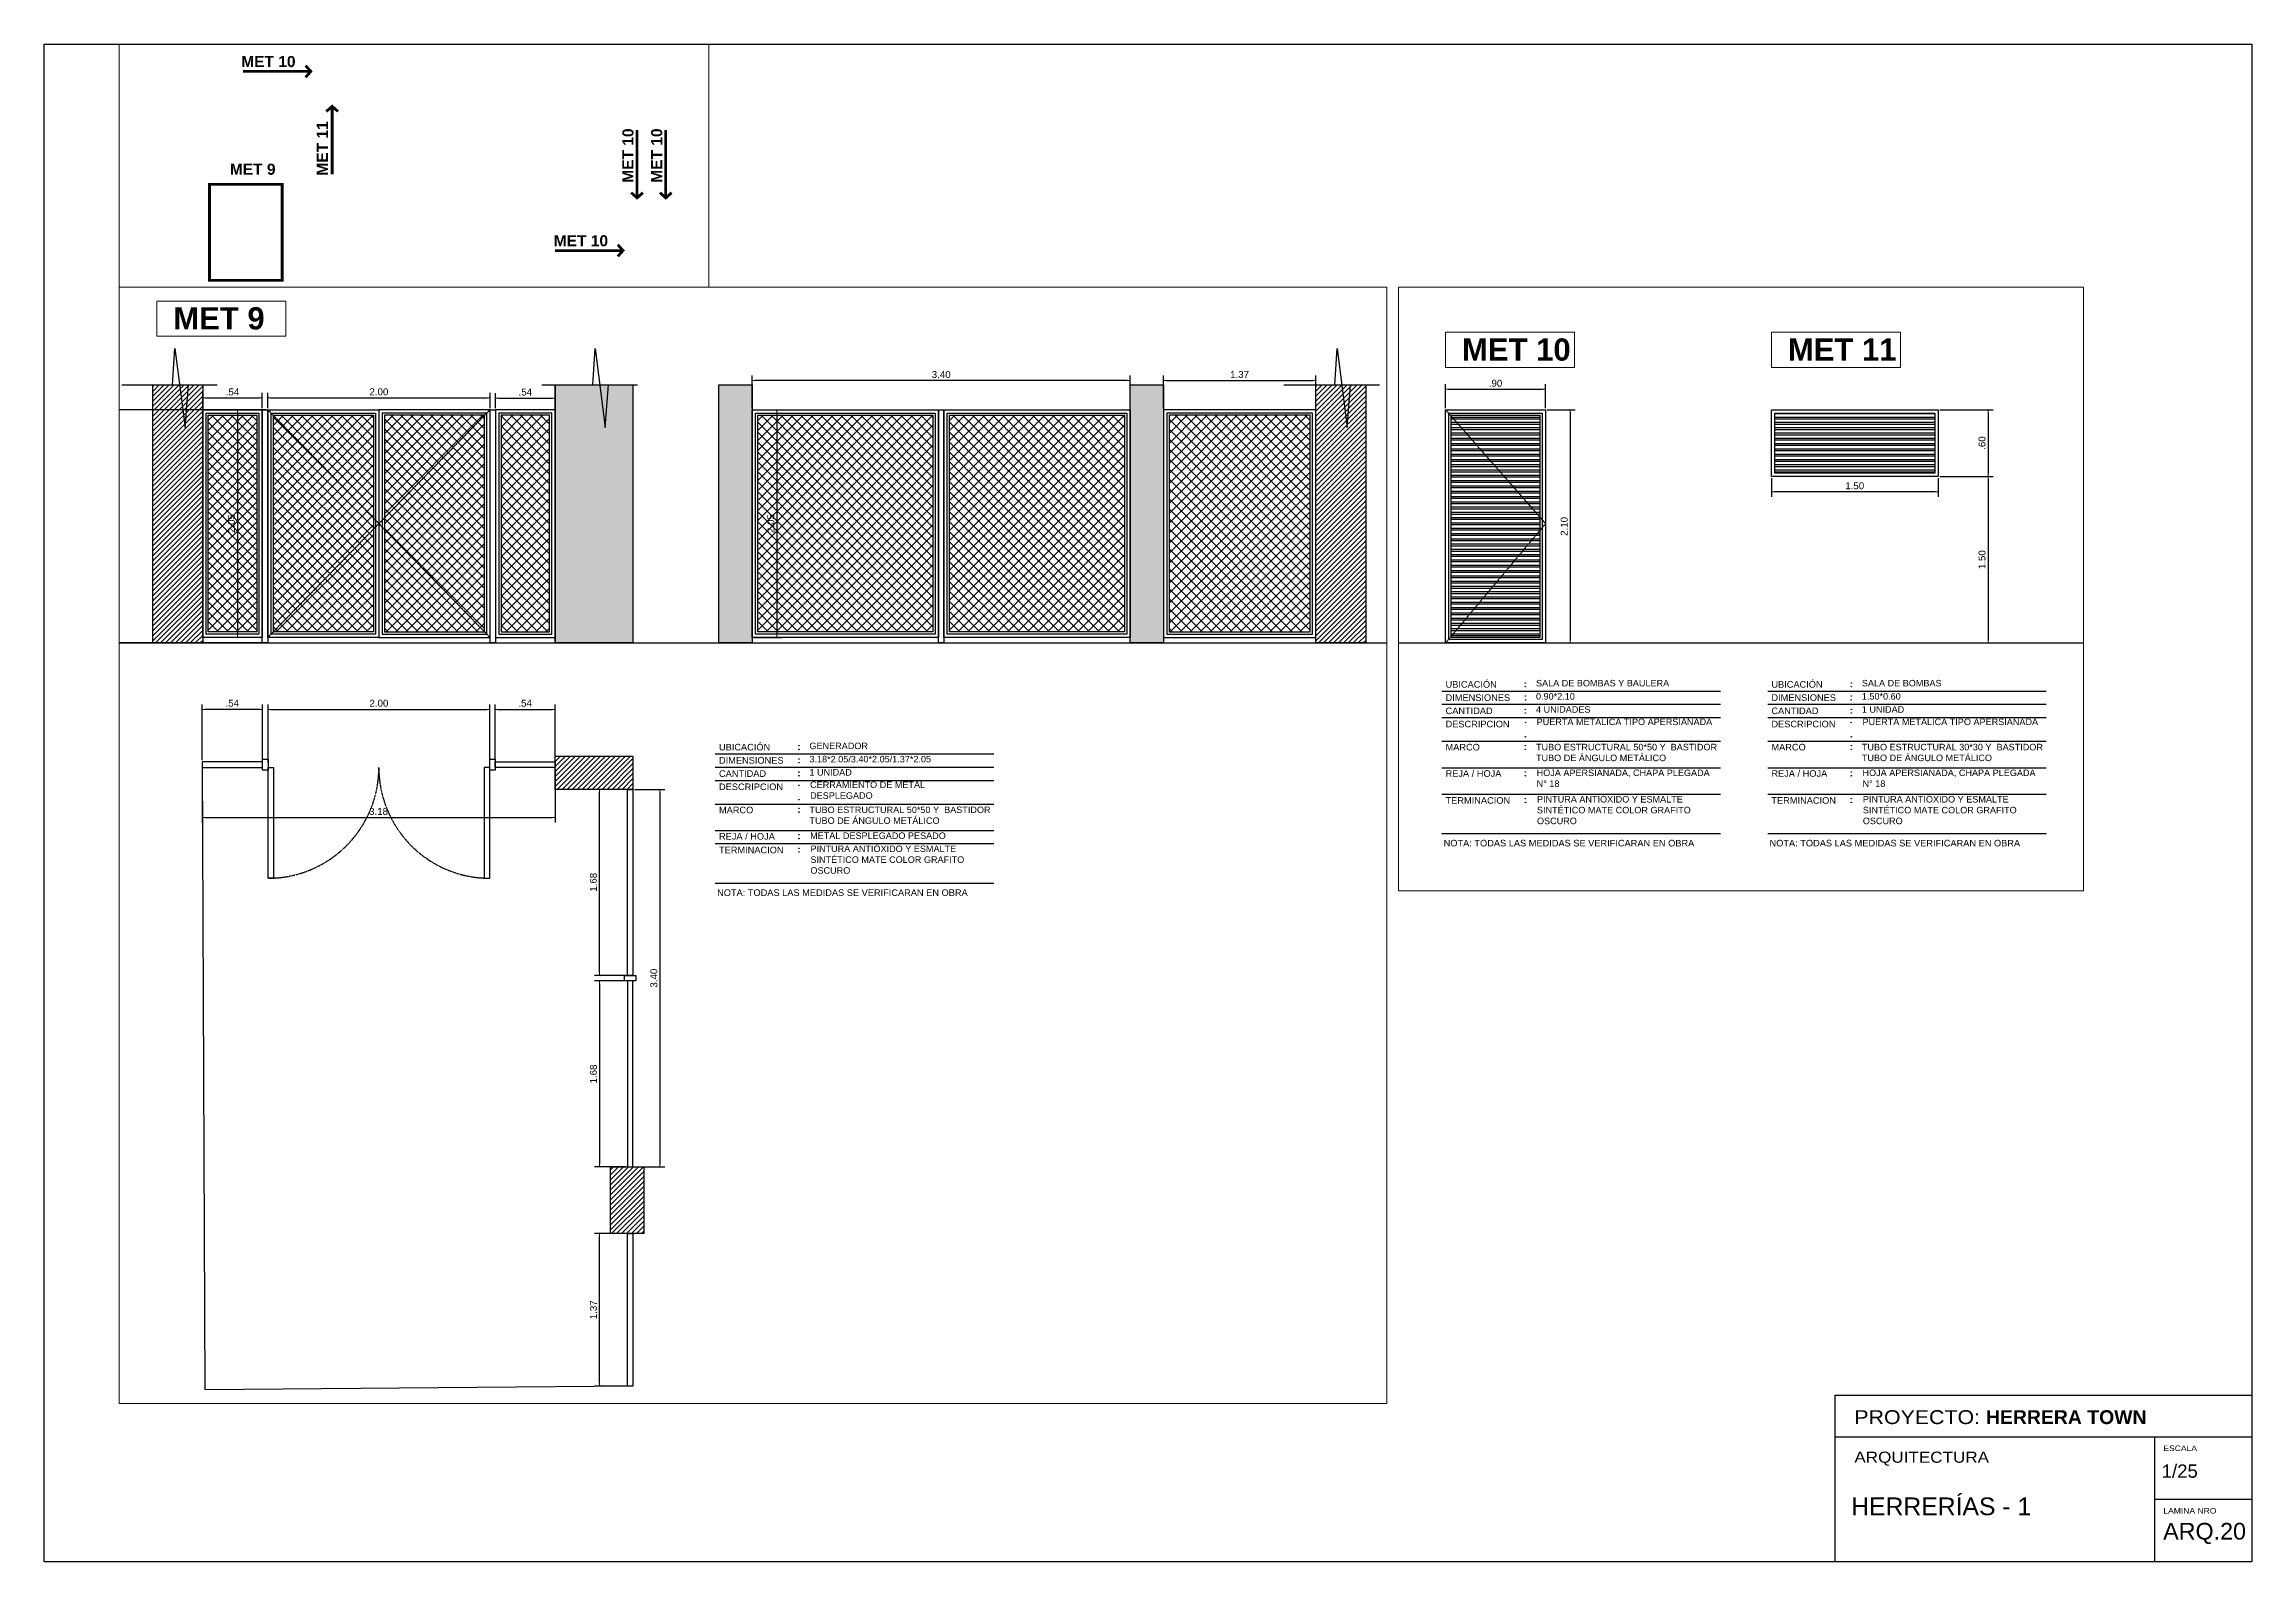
# Paper-space layout 'ARQ.20-HERR-1' of a CAD drawing. Extents: x 22 to 817, y 20 to 567.
# The model-space entities are those that its viewports show. They can reach past a viewport. Long polylines and large blocks are cut down to what shows.
import ezdxf
from ezdxf.enums import TextEntityAlignment as Align

# ---------------------------------------------------------------- set-up
doc = ezdxf.new("R2010")
doc.units = 0
for name, pattern in [('DASHED2', [0.375, 0.25, -0.125]), ('HIDDEN', [9.525, 6.35, -3.175]), ('HIDDEN2', [0.1875, 0.125, -0.0625])]:
    doc.linetypes.add(name, pattern=pattern)
for name, color, linetype in [('0-Aberturas', 2, 'Continuous'), ('0.1', 1, 'Continuous'), ('A-Pisos', 251, 'Continuous'), ('A-RELLENOS', 251, 'Continuous'), ('NRO.ROTULO', 1, 'Continuous'), ('REJA METALICA', 2, 'Continuous'), ('ROT-TXT', 2, 'Continuous')]:
    doc.layers.add(name, color=color, linetype=linetype)
doc.layers.add('A-Aberturas', color=2, linetype='Continuous', lineweight=18)
doc.layers.add('A-Cotas', color=1, linetype='Continuous', lineweight=5)
doc.styles.add('1-50', font='arial.ttf', dxfattribs={"width": 1.1, "height": 0.075})
doc.styles.add('ARIAL', font='arial.ttf')
doc.styles.add('ROMANS', font='arial.ttf')
doc.styles.add('SANSSERIFBOLD', font='sasb____.pfb')
doc.dimstyles.new('ST-COTA-25', dxfattribs={"dimscale": 0.25, "dimtxt": 0.18, "dimasz": 0.1, "dimexe": 0.18, "dimexo": 0.0625, "dimgap": 0.09, "dimtad": 1, "dimzin": 4, "dimdsep": 46, "dimtxsty": 'ARIAL', "dimblk1": 'COTA_N', "dimblk2": 'COTA_N', "dimsah": 1, "dimcen": 0.09, "dimclrd": 8, "dimclre": 8, "dimclrt": 140, "dimadec": 0, "dimazin": 0, "dimtfac": 1, "dimtix": 1, "dimtmove": 0, "dimatfit": 3, "dimldrblk": 'COTA_N', "dimfxl": 0.18, "dimtolj": 1, "dimtzin": 0, "dimarcsym": 0})
pattern_1 = [(45, (-23.369617, 28.89399), (-0.0449012806, 0.0449012806), []), (135, (-23.369617, 28.89399), (-0.0449012806, -0.0449012806), [])]

psp = doc.layouts.new('ARQ.20-HERR-1')

# ---------------------------------------------------------------- texts
at = {"layer": 'A-Aberturas', "style": 'SANSSERIFBOLD'}
for s, p in [('MET 10', (92.61, 558.58)), ('MET 9', (88.51, 519.8)), ('MET 10', (205.11, 494.05))]:
    psp.add_text(s, height=4, dxfattribs=at).set_placement(p)
for s, p in [('MET 11', (123.79, 519.51)), ('MET 10', (233.83, 516.94)), ('MET 10', (244.17, 516.94))]:
    psp.add_text(s, height=4, rotation=90, dxfattribs=at).set_placement(p)

msp = doc.modelspace()

# ---------------------------------------------------------------- texts
at = {"layer": 'A-Aberturas', "style": 'SANSSERIFBOLD'}
for s, p in [('MET 9', (585.633, -75.886)), ('MET 10', (597.431, -76.167)), ('MET 11', (600.364, -76.167))]:
    msp.add_text(s, height=0.2, dxfattribs=at).set_placement(p)
at = {"layer": 'ROT-TXT', "style": 'ROMANS'}
for s, height, p in [('UBICACIÓN', 0.0594, (597.283, -79.082)), ('UBICACIÓN', 0.0594, (600.216, -79.082)), ('DIMENSIONES', 0.05943, (597.283, -79.201)), ('DIMENSIONES', 0.05943, (600.216, -79.201)), ('CANTIDAD', 0.0594, (597.283, -79.32)), ('DESCRIPCION', 0.05943, (597.283, -79.439)), ('CANTIDAD', 0.0594, (600.216, -79.32)), ('DESCRIPCION', 0.05943, (600.216, -79.439)), ('UBICACIÓN', 0.0594, (590.545, -79.647)), ('MARCO', 0.0594, (597.283, -79.647)), ('MARCO', 0.0594, (600.216, -79.647)), ('CANTIDAD', 0.0594, (590.545, -79.885)), ('DIMENSIONES', 0.05943, (590.545, -79.766)), ('REJA / HOJA', 0.05943, (597.283, -79.884)), ('REJA / HOJA', 0.05943, (600.216, -79.884)), ('DESCRIPCION', 0.05943, (590.545, -80.004)), ('MARCO', 0.0594, (590.545, -80.213)), ('TERMINACION', 0.05943, (597.283, -80.127)), ('TERMINACION', 0.05943, (600.216, -80.127)), ('REJA / HOJA', 0.05943, (590.545, -80.45)), ('TERMINACION', 0.05943, (590.545, -80.573))]:
    msp.add_text(s, height=height, dxfattribs=at).set_placement(p, align=Align.MIDDLE_LEFT)
for s, height, p in [('SALA DE BOMBAS Y BAULERA', 0.0585, (598.097, -79.1)), ('SALA DE BOMBAS', 0.0585, (601.03, -79.1)), ('4 UNIDADES', 0.0585, (598.097, -79.337)), ('0.90*2.10', 0.0585, (598.097, -79.219)), ('1.50*0.60', 0.0585, (601.03, -79.219)), ('1 UNIDAD', 0.0585, (601.03, -79.337)), ('GENERADOR', 0.0585, (591.359, -79.665)), ('3.18*2.05/3.40*2.05/1.37*2.05', 0.0585, (591.359, -79.784)), ('1 UNIDAD', 0.0585, (591.359, -79.903)), ('NOTA: TODAS LAS MEDIDAS SE VERIFICARAN EN OBRA', 0.05943, (597.266, -80.541)), ('NOTA: TODAS LAS MEDIDAS SE VERIFICARAN EN OBRA', 0.05943, (600.199, -80.541)), ('NOTA: TODAS LAS MEDIDAS SE VERIFICARAN EN OBRA', 0.05943, (590.528, -80.987))]:
    msp.add_text(s, height=height, dxfattribs=at).set_placement(p)
at = {"layer": 'ROT-TXT', "char_height": 0.0585, "attachment_point": 1, "style": 'ROMANS'}
for s, insert, width in [('PUERTA METÁLICA TIPO APERSIANADA ', (598.103, -79.39), 1.49804), ('PUERTA METÁLICA TIPO APERSIANADA ', (601.036, -79.39), 1.49804), ('\\pxsm1;TUBO ESTRUCTURAL 50*50 Y  BASTIDOR TUBO DE ÁNGULO METÁLICO', (598.097, -79.617), 1.78678), ('\\pxsm1;TUBO ESTRUCTURAL 30*30 Y  BASTIDOR TUBO DE ÁNGULO METÁLICO', (601.03, -79.617), 1.78678), ('HOJA APERSIANADA, CHAPA PLEGADA N° 18', (598.103, -79.849), 1.60257), ('HOJA APERSIANADA, CHAPA PLEGADA N° 18', (601.036, -79.849), 1.60257), ('CERRAMIENTO DE METAL DESPLEGADO ', (591.365, -79.956), 1.49804), ('PINTURA ANTIÓXIDO Y ESMALTE SINTÉTICO MATE COLOR GRAFITO OSCURO', (598.106, -80.087), 1.65325), ('PINTURA ANTIÓXIDO Y ESMALTE SINTÉTICO MATE COLOR GRAFITO OSCURO', (601.039, -80.087), 1.65325), ('\\pxsm1;TUBO ESTRUCTURAL 50*50 Y  BASTIDOR TUBO DE ÁNGULO METÁLICO', (591.359, -80.182), 1.78678), ('METAL DESPLEGADO PESADO', (591.365, -80.415), 1.60257), ('PINTURA ANTIÓXIDO Y ESMALTE SINTÉTICO MATE COLOR GRAFITO OSCURO', (591.368, -80.533), 1.65325)]:
    msp.add_mtext(s, dxfattribs=dict(at, insert=insert, width=width))

# ---------------------------------------------------------------- blocks, each defined once
blk = doc.blocks.new('rótulo')
for p, q in [((-35, 45), (-35, 0)), ((0, 22.5), (-35, 22.5))]:
    blk.add_line(p, q)
for points in [[(0, 0), (-794.85, 0), (-794.85, 546.62), (0, 546.62)], [(0, 0), (-150, 0), (-150, 60), (0, 60)]]:
    blk.add_lwpolyline(points, close=True)
blk.add_lwpolyline([(-150, 45), (0, 45)])
at = {"layer": '0.1'}
blk.add_line((0, 45), (0, 0), dxfattribs=at)
at = {"attachment_point": 1, "style": '1-50'}
for s, width, gutter_width, heights, insert, char_height in [('PROYECTO: {\\fArial|b1|i0|c0|p34;HERRERA TOWN}', 176.8359, 1.12, [0], (-143.11, 54.63), 5), ('ARQUITECTURA', 55.379, 1.93, [6.85], (-143.1, 39.7), 4), ('ESCALA', 32.3125, 1.12, [3.99], (-31.86, 41.91), 2), ('LAMINA NRO', 32.3125, 1.12, [3.99], (-31.86, 19.41), 2)]:
    blk.add_mtext_dynamic_manual_height_columns(s, width=width, gutter_width=gutter_width, heights=heights, dxfattribs=dict(at, insert=insert, char_height=char_height))
blk = doc.blocks.new('A$C3C1573BB')
at = {"style": 'ROMANS'}
for tag, p in [('ESCALA', (-15.56, -25.32)), ('TITULO', (-70.23, -37.14)), ('NRO', (-20.74, -36.81))]:
    blk.add_attdef(tag, p, '', height=1.5, dxfattribs=at)
blk = doc.blocks.new('COTA_N')
for p, q in [((-1, 0), (0, 0)), ((0, 0.5), (0, -0.5))]:
    blk.add_line(p, q)
at = {"color": 3, "const_width": 0.065}
blk.add_lwpolyline([(0.14, 0.14), (0.28, 0.28), (0, 0), (-0.14, -0.14), (-0.28, -0.28)], dxfattribs=at)
blk = doc.blocks.new('*D183')
at = {"layer": 'A-Cotas', "color": 8, "lineweight": -2, "transparency": 16777216}
for p, q in [((585.892, -79.764), (585.892, -79.262)), ((586.436, -79.764), (586.436, -79.262)), ((586.411, -79.307), (585.917, -79.307))]:
    blk.add_line(p, q, dxfattribs=at)
at = {"layer": 'Defpoints', "color": 0, "transparency": 16777216}
for p in [(585.892, -79.307), (585.892, -79.78, 0), (586.436, -79.78, 0)]:
    blk.add_point(p, dxfattribs=at)
at = {"layer": 'A-Cotas', "color": 8, "lineweight": -2, "transparency": 16777216, "xscale": 0.025, "yscale": 0.025, "zscale": 0.025, "rotation": 180}
blk.add_blockref('COTA_N', (585.892, -79.307), dxfattribs=at)
at = {"layer": 'A-Cotas', "color": 8, "lineweight": -2, "transparency": 16777216, "xscale": 0.025, "yscale": 0.025, "zscale": 0.025}
blk.add_blockref('COTA_N', (586.436, -79.307), dxfattribs=at)
at = {"layer": 'A-Cotas', "transparency": 16777216, "insert": (586.164, -79.252), "char_height": 0.0625, "attachment_point": 5, "style": 'ARIAL'}
blk.add_mtext('\\A1;.54', dxfattribs=at)
blk = doc.blocks.new('*D184')
at = {"layer": 'A-Cotas', "color": 8, "lineweight": -2, "transparency": 16777216}
for p, q in [((586.486, -79.789), (586.486, -79.262)), ((588.481, -79.814), (588.481, -79.262)), ((586.511, -79.307), (588.456, -79.307))]:
    blk.add_line(p, q, dxfattribs=at)
at = {"layer": 'Defpoints', "color": 0, "transparency": 16777216}
for p in [(588.481, -79.307), (586.486, -79.804, 0), (588.481, -79.829)]:
    blk.add_point(p, dxfattribs=at)
at = {"layer": 'A-Cotas', "color": 8, "lineweight": -2, "transparency": 16777216, "xscale": 0.025, "yscale": 0.025, "zscale": 0.025, "rotation": 180}
blk.add_blockref('COTA_N', (586.486, -79.307), dxfattribs=at)
at = {"layer": 'A-Cotas', "color": 8, "lineweight": -2, "transparency": 16777216, "xscale": 0.025, "yscale": 0.025, "zscale": 0.025}
blk.add_blockref('COTA_N', (588.481, -79.307), dxfattribs=at)
at = {"layer": 'A-Cotas', "transparency": 16777216, "insert": (587.484, -79.252), "char_height": 0.0625, "attachment_point": 5, "style": 'ARIAL'}
blk.add_mtext('\\A1;2.00', dxfattribs=at)
blk = doc.blocks.new('*D185')
at = {"layer": 'A-Cotas', "color": 8, "lineweight": -2, "transparency": 16777216}
for p, q in [((588.531, -79.764), (588.531, -79.262)), ((589.069, -79.764), (589.069, -79.262)), ((588.556, -79.307), (589.044, -79.307))]:
    blk.add_line(p, q, dxfattribs=at)
at = {"layer": 'Defpoints', "color": 0, "transparency": 16777216}
for p in [(589.069, -79.307), (588.531, -79.78), (589.069, -79.78)]:
    blk.add_point(p, dxfattribs=at)
at = {"layer": 'A-Cotas', "color": 8, "lineweight": -2, "transparency": 16777216, "xscale": 0.025, "yscale": 0.025, "zscale": 0.025, "rotation": 180}
blk.add_blockref('COTA_N', (588.531, -79.307), dxfattribs=at)
at = {"layer": 'A-Cotas', "color": 8, "lineweight": -2, "transparency": 16777216, "xscale": 0.025, "yscale": 0.025, "zscale": 0.025}
blk.add_blockref('COTA_N', (589.069, -79.307), dxfattribs=at)
at = {"layer": 'A-Cotas', "transparency": 16777216, "insert": (588.8, -79.252), "char_height": 0.0625, "attachment_point": 5, "style": 'ARIAL'}
blk.add_mtext('\\A1;.54', dxfattribs=at)
blk = doc.blocks.new('*D186')
at = {"layer": 'A-Cotas', "color": 8, "lineweight": -2, "transparency": 16777216}
for p, q in [((589.704, -80.027), (589.424, -80.027)), ((589.469, -81.677), (589.469, -80.052)), ((589.705, -81.702), (589.424, -81.702))]:
    blk.add_line(p, q, dxfattribs=at)
at = {"layer": 'Defpoints', "color": 0, "transparency": 16777216}
for p in [(589.469, -80.027), (589.72, -80.027, 0), (589.72, -81.702, 0)]:
    blk.add_point(p, dxfattribs=at)
at = {"layer": 'A-Cotas', "color": 8, "lineweight": -2, "transparency": 16777216, "xscale": 0.025, "yscale": 0.025, "zscale": 0.025}
for p, rotation in [((589.469, -80.027), 90), ((589.469, -81.702), 270)]:
    blk.add_blockref('COTA_N', p, dxfattribs=dict(at, rotation=rotation))
at = {"layer": 'A-Cotas', "transparency": 16777216, "insert": (589.415, -80.864), "char_height": 0.0625, "attachment_point": 5, "rotation": 90, "style": 'ARIAL'}
blk.add_mtext('\\A1;1.68', dxfattribs=at)
blk = doc.blocks.new('*D187')
at = {"layer": 'A-Cotas', "color": 8, "lineweight": -2, "transparency": 16777216}
for p, q in [((589.754, -84.027), (589.424, -84.027)), ((589.469, -85.375), (589.469, -84.052)), ((589.754, -85.4), (589.424, -85.4))]:
    blk.add_line(p, q, dxfattribs=at)
at = {"layer": 'Defpoints', "color": 0, "transparency": 16777216}
for p in [(589.469, -84.027), (589.77, -84.027, 0), (589.77, -85.4, 0)]:
    blk.add_point(p, dxfattribs=at)
at = {"layer": 'A-Cotas', "color": 8, "lineweight": -2, "transparency": 16777216, "xscale": 0.025, "yscale": 0.025, "zscale": 0.025}
for p, rotation in [((589.469, -84.027), 90), ((589.469, -85.4), 270)]:
    blk.add_blockref('COTA_N', p, dxfattribs=dict(at, rotation=rotation))
at = {"layer": 'A-Cotas', "transparency": 16777216, "insert": (589.415, -84.713), "char_height": 0.0625, "attachment_point": 5, "rotation": 90, "style": 'ARIAL'}
blk.add_mtext('\\A1;1.37', dxfattribs=at)
blk = doc.blocks.new('*D188')
at = {"layer": 'A-Cotas', "color": 8, "lineweight": -2, "transparency": 16777216}
for p, q in [((601.732, -77.209), (602.212, -77.209)), ((602.167, -77.234), (602.167, -78.684)), ((601.732, -78.709), (602.212, -78.709))]:
    blk.add_line(p, q, dxfattribs=at)
at = {"layer": 'Defpoints', "color": 0, "transparency": 16777216}
for p in [(601.716, -77.209), (601.716, -78.709), (602.167, -78.709)]:
    blk.add_point(p, dxfattribs=at)
at = {"layer": 'A-Cotas', "color": 8, "lineweight": -2, "transparency": 16777216, "xscale": 0.025, "yscale": 0.025, "zscale": 0.025}
for p, rotation in [((602.167, -77.209), 90), ((602.167, -78.709), 270)]:
    blk.add_blockref('COTA_N', p, dxfattribs=dict(at, rotation=rotation))
at = {"layer": 'A-Cotas', "transparency": 16777216, "insert": (602.112, -77.959), "char_height": 0.0625, "attachment_point": 5, "rotation": 90, "style": 'ARIAL'}
blk.add_mtext('\\A1;1.50', dxfattribs=at)
blk = doc.blocks.new('*D189')
at = {"layer": 'A-Cotas', "color": 8, "lineweight": -2, "transparency": 16777216}
for p, q in [((601.732, -76.609), (602.212, -76.609)), ((602.167, -76.634), (602.167, -77.184)), ((601.732, -77.209), (602.212, -77.209))]:
    blk.add_line(p, q, dxfattribs=at)
at = {"layer": 'Defpoints', "color": 0, "transparency": 16777216}
for p in [(601.716, -76.609), (601.716, -77.209), (602.167, -77.209)]:
    blk.add_point(p, dxfattribs=at)
at = {"layer": 'A-Cotas', "color": 8, "lineweight": -2, "transparency": 16777216, "xscale": 0.025, "yscale": 0.025, "zscale": 0.025}
for p, rotation in [((602.167, -76.609), 90), ((602.167, -77.209), 270)]:
    blk.add_blockref('COTA_N', p, dxfattribs=dict(at, rotation=rotation))
at = {"layer": 'A-Cotas', "transparency": 16777216, "insert": (602.112, -76.909), "char_height": 0.0625, "attachment_point": 5, "rotation": 90, "style": 'ARIAL'}
blk.add_mtext('\\A1;.60', dxfattribs=at)
blk = doc.blocks.new('*D190')
at = {"layer": 'A-Cotas', "color": 8, "lineweight": -2, "transparency": 16777216}
for p, q in [((597.283, -76.594), (597.283, -76.38)), ((597.308, -76.425), (598.158, -76.425)), ((598.183, -76.594), (598.183, -76.38))]:
    blk.add_line(p, q, dxfattribs=at)
at = {"layer": 'Defpoints', "color": 0, "transparency": 16777216}
for p in [(598.183, -76.425), (597.283, -76.609), (598.183, -76.609)]:
    blk.add_point(p, dxfattribs=at)
at = {"layer": 'A-Cotas', "color": 8, "lineweight": -2, "transparency": 16777216, "xscale": 0.025, "yscale": 0.025, "zscale": 0.025, "rotation": 180}
blk.add_blockref('COTA_N', (597.283, -76.425), dxfattribs=at)
at = {"layer": 'A-Cotas', "color": 8, "lineweight": -2, "transparency": 16777216, "xscale": 0.025, "yscale": 0.025, "zscale": 0.025}
blk.add_blockref('COTA_N', (598.183, -76.425), dxfattribs=at)
at = {"layer": 'A-Cotas', "transparency": 16777216, "insert": (597.733, -76.371), "char_height": 0.0625, "attachment_point": 5, "style": 'ARIAL'}
blk.add_mtext('\\A1;.90', dxfattribs=at)
blk = doc.blocks.new('*D256')
at = {"layer": 'A-Cotas', "color": 8, "lineweight": -2, "transparency": 16777216}
for p, q in [((598.199, -76.609), (598.451, -76.609)), ((598.406, -76.634), (598.406, -78.684)), ((598.199, -78.709), (598.451, -78.709))]:
    blk.add_line(p, q, dxfattribs=at)
at = {"layer": 'Defpoints', "color": 0, "transparency": 16777216}
for p in [(598.183, -76.609), (598.183, -78.709), (598.406, -78.709)]:
    blk.add_point(p, dxfattribs=at)
at = {"layer": 'A-Cotas', "color": 8, "lineweight": -2, "transparency": 16777216, "xscale": 0.025, "yscale": 0.025, "zscale": 0.025}
for p, rotation in [((598.406, -76.609), 90), ((598.406, -78.709), 270)]:
    blk.add_blockref('COTA_N', p, dxfattribs=dict(at, rotation=rotation))
at = {"layer": 'A-Cotas', "transparency": 16777216, "insert": (598.351, -77.659), "char_height": 0.0625, "attachment_point": 5, "rotation": 90, "style": 'ARIAL'}
blk.add_mtext('\\A1;2.10', dxfattribs=at)
blk = doc.blocks.new('*D257')
at = {"layer": 'A-Cotas', "color": 8, "lineweight": -2, "transparency": 16777216}
for p, q in [((600.216, -77.225), (600.216, -77.393)), ((601.716, -77.225), (601.716, -77.393)), ((601.691, -77.348), (600.241, -77.348))]:
    blk.add_line(p, q, dxfattribs=at)
at = {"layer": 'Defpoints', "color": 0, "transparency": 16777216}
for p in [(600.216, -77.209), (601.716, -77.209), (600.216, -77.348)]:
    blk.add_point(p, dxfattribs=at)
at = {"layer": 'A-Cotas', "color": 8, "lineweight": -2, "transparency": 16777216, "xscale": 0.025, "yscale": 0.025, "zscale": 0.025, "rotation": 180}
blk.add_blockref('COTA_N', (600.216, -77.348), dxfattribs=at)
at = {"layer": 'A-Cotas', "color": 8, "lineweight": -2, "transparency": 16777216, "xscale": 0.025, "yscale": 0.025, "zscale": 0.025}
blk.add_blockref('COTA_N', (601.716, -77.348), dxfattribs=at)
at = {"layer": 'A-Cotas', "transparency": 16777216, "insert": (600.966, -77.294), "char_height": 0.0625, "attachment_point": 5, "style": 'ARIAL'}
blk.add_mtext('\\A1;1.50', dxfattribs=at)
blk = doc.blocks.new('*D258')
at = {"layer": 'A-Cotas', "color": 8, "lineweight": -2, "transparency": 16777216}
for p, q in [((590.845, -76.594), (590.845, -76.301)), ((594.245, -76.594), (594.245, -76.301)), ((594.22, -76.346), (590.87, -76.346))]:
    blk.add_line(p, q, dxfattribs=at)
at = {"layer": 'Defpoints', "color": 0, "transparency": 16777216}
for p in [(590.845, -76.346), (590.845, -76.609), (594.245, -76.609)]:
    blk.add_point(p, dxfattribs=at)
at = {"layer": 'A-Cotas', "color": 8, "lineweight": -2, "transparency": 16777216, "xscale": 0.025, "yscale": 0.025, "zscale": 0.025, "rotation": 180}
blk.add_blockref('COTA_N', (590.845, -76.346), dxfattribs=at)
at = {"layer": 'A-Cotas', "color": 8, "lineweight": -2, "transparency": 16777216, "xscale": 0.025, "yscale": 0.025, "zscale": 0.025}
blk.add_blockref('COTA_N', (594.245, -76.346), dxfattribs=at)
at = {"layer": 'A-Cotas', "transparency": 16777216, "insert": (592.545, -76.292), "char_height": 0.0625, "attachment_point": 5, "style": 'ARIAL'}
blk.add_mtext('\\A1;3.40', dxfattribs=at)
blk = doc.blocks.new('*D259')
at = {"layer": 'A-Cotas', "color": 8, "lineweight": -2, "transparency": 16777216}
for p, q in [((594.546, -76.594), (594.546, -76.301)), ((595.916, -76.594), (595.916, -76.301)), ((594.571, -76.346), (595.891, -76.346))]:
    blk.add_line(p, q, dxfattribs=at)
at = {"layer": 'Defpoints', "color": 0, "transparency": 16777216}
for p in [(595.916, -76.346), (594.546, -76.609), (595.916, -76.609)]:
    blk.add_point(p, dxfattribs=at)
at = {"layer": 'A-Cotas', "color": 8, "lineweight": -2, "transparency": 16777216, "xscale": 0.025, "yscale": 0.025, "zscale": 0.025, "rotation": 180}
blk.add_blockref('COTA_N', (594.546, -76.346), dxfattribs=at)
at = {"layer": 'A-Cotas', "color": 8, "lineweight": -2, "transparency": 16777216, "xscale": 0.025, "yscale": 0.025, "zscale": 0.025}
blk.add_blockref('COTA_N', (595.916, -76.346), dxfattribs=at)
at = {"layer": 'A-Cotas', "transparency": 16777216, "insert": (595.231, -76.292), "char_height": 0.0625, "attachment_point": 5, "style": 'ARIAL'}
blk.add_mtext('\\A1;1.37', dxfattribs=at)
blk = doc.blocks.new('*D260')
at = {"layer": 'A-Cotas', "color": 8, "lineweight": -2, "transparency": 16777216}
for p, q in [((590.861, -76.609), (591.112, -76.609)), ((591.067, -76.634), (591.067, -78.634)), ((590.861, -78.659), (591.112, -78.659))]:
    blk.add_line(p, q, dxfattribs=at)
at = {"layer": 'Defpoints', "color": 0, "transparency": 16777216}
for p in [(590.845, -76.609), (590.845, -78.659), (591.067, -78.659)]:
    blk.add_point(p, dxfattribs=at)
at = {"layer": 'A-Cotas', "color": 8, "lineweight": -2, "transparency": 16777216, "xscale": 0.025, "yscale": 0.025, "zscale": 0.025}
for p, rotation in [((591.067, -76.609), 90), ((591.067, -78.659), 270)]:
    blk.add_blockref('COTA_N', p, dxfattribs=dict(at, rotation=rotation))
at = {"layer": 'A-Cotas', "transparency": 16777216, "insert": (591.012, -77.634), "char_height": 0.0625, "attachment_point": 5, "rotation": 90, "style": 'ARIAL'}
blk.add_mtext('\\A1;2.05', dxfattribs=at)
blk = doc.blocks.new('*D261')
at = {"layer": 'A-Cotas', "color": 8, "lineweight": -2, "transparency": 16777216}
for p, q in [((586.418, -76.609), (586.167, -76.609)), ((586.212, -76.634), (586.212, -78.634)), ((586.418, -78.659), (586.167, -78.659))]:
    blk.add_line(p, q, dxfattribs=at)
at = {"layer": 'Defpoints', "color": 0, "transparency": 16777216}
for p in [(586.434, -76.609), (586.212, -78.659), (586.434, -78.659)]:
    blk.add_point(p, dxfattribs=at)
at = {"layer": 'A-Cotas', "color": 8, "lineweight": -2, "transparency": 16777216, "xscale": 0.025, "yscale": 0.025, "zscale": 0.025}
for p, rotation in [((586.212, -76.609), 90), ((586.212, -78.659), 270)]:
    blk.add_blockref('COTA_N', p, dxfattribs=dict(at, rotation=rotation))
at = {"layer": 'A-Cotas', "transparency": 16777216, "insert": (586.157, -77.634), "char_height": 0.0625, "attachment_point": 5, "rotation": 90, "style": 'ARIAL'}
blk.add_mtext('\\A1;2.05', dxfattribs=at)
blk = doc.blocks.new('*D262')
at = {"layer": 'A-Cotas', "color": 8, "lineweight": -2, "transparency": 16777216}
for p, q in [((585.898, -76.594), (585.898, -76.458)), ((585.923, -76.503), (586.409, -76.503)), ((586.434, -76.594), (586.434, -76.458))]:
    blk.add_line(p, q, dxfattribs=at)
at = {"layer": 'Defpoints', "color": 0, "transparency": 16777216}
for p in [(586.434, -76.503), (585.898, -76.609), (586.434, -76.609)]:
    blk.add_point(p, dxfattribs=at)
at = {"layer": 'A-Cotas', "color": 8, "lineweight": -2, "transparency": 16777216, "xscale": 0.025, "yscale": 0.025, "zscale": 0.025, "rotation": 180}
blk.add_blockref('COTA_N', (585.898, -76.503), dxfattribs=at)
at = {"layer": 'A-Cotas', "color": 8, "lineweight": -2, "transparency": 16777216, "xscale": 0.025, "yscale": 0.025, "zscale": 0.025}
blk.add_blockref('COTA_N', (586.434, -76.503), dxfattribs=at)
at = {"layer": 'A-Cotas', "transparency": 16777216, "insert": (586.166, -76.449), "char_height": 0.0625, "attachment_point": 5, "style": 'ARIAL'}
blk.add_mtext('\\A1;.54', dxfattribs=at)
blk = doc.blocks.new('*D263')
at = {"layer": 'A-Cotas', "color": 8, "lineweight": -2, "transparency": 16777216}
for p, q in [((586.484, -76.594), (586.484, -76.458)), ((586.509, -76.503), (588.459, -76.503)), ((588.484, -76.594), (588.484, -76.458))]:
    blk.add_line(p, q, dxfattribs=at)
at = {"layer": 'Defpoints', "color": 0, "transparency": 16777216}
for p in [(588.484, -76.503), (586.484, -76.609), (588.484, -76.609)]:
    blk.add_point(p, dxfattribs=at)
at = {"layer": 'A-Cotas', "color": 8, "lineweight": -2, "transparency": 16777216, "xscale": 0.025, "yscale": 0.025, "zscale": 0.025, "rotation": 180}
blk.add_blockref('COTA_N', (586.484, -76.503), dxfattribs=at)
at = {"layer": 'A-Cotas', "color": 8, "lineweight": -2, "transparency": 16777216, "xscale": 0.025, "yscale": 0.025, "zscale": 0.025}
blk.add_blockref('COTA_N', (588.484, -76.503), dxfattribs=at)
at = {"layer": 'A-Cotas', "transparency": 16777216, "insert": (587.484, -76.448), "char_height": 0.0625, "attachment_point": 5, "style": 'ARIAL'}
blk.add_mtext('\\A1;2.00', dxfattribs=at)
blk = doc.blocks.new('*D264')
at = {"layer": 'A-Cotas', "color": 8, "lineweight": -2, "transparency": 16777216}
for p, q in [((588.534, -76.594), (588.534, -76.46)), ((589.069, -76.594), (589.069, -76.46)), ((588.559, -76.505), (589.044, -76.505))]:
    blk.add_line(p, q, dxfattribs=at)
at = {"layer": 'Defpoints', "color": 0, "transparency": 16777216}
for p in [(588.534, -76.609), (589.069, -76.505), (589.069, -76.609)]:
    blk.add_point(p, dxfattribs=at)
at = {"layer": 'A-Cotas', "color": 8, "lineweight": -2, "transparency": 16777216, "xscale": 0.025, "yscale": 0.025, "zscale": 0.025, "rotation": 180}
blk.add_blockref('COTA_N', (588.534, -76.505), dxfattribs=at)
at = {"layer": 'A-Cotas', "color": 8, "lineweight": -2, "transparency": 16777216, "xscale": 0.025, "yscale": 0.025, "zscale": 0.025}
blk.add_blockref('COTA_N', (589.069, -76.505), dxfattribs=at)
at = {"layer": 'A-Cotas', "transparency": 16777216, "insert": (588.802, -76.45), "char_height": 0.0625, "attachment_point": 5, "style": 'ARIAL'}
blk.add_mtext('\\A1;.54', dxfattribs=at)
blk = doc.blocks.new('*D265')
at = {"layer": 'A-Cotas', "color": 8, "lineweight": -2, "transparency": 16777216}
for p, q in [((586.468, -76.609), (585.098, -76.609)), ((585.143, -78.684), (585.143, -76.634)), ((586.468, -78.709), (585.098, -78.709))]:
    blk.add_line(p, q, dxfattribs=at)
at = {"layer": 'Defpoints', "color": 0, "transparency": 16777216}
for p in [(585.143, -76.609), (586.484, -76.609), (586.484, -78.709)]:
    blk.add_point(p, dxfattribs=at)
at = {"layer": 'A-Cotas', "color": 8, "lineweight": -2, "transparency": 16777216, "xscale": 0.025, "yscale": 0.025, "zscale": 0.025}
for p, rotation in [((585.143, -76.609), 90), ((585.143, -78.709), 270)]:
    blk.add_blockref('COTA_N', p, dxfattribs=dict(at, rotation=rotation))
at = {"layer": 'A-Cotas', "transparency": 16777216, "insert": (585.089, -77.659), "char_height": 0.0625, "attachment_point": 5, "rotation": 90, "style": 'ARIAL'}
blk.add_mtext('\\A1;2.10', dxfattribs=at)
blk = doc.blocks.new('*D266')
at = {"layer": 'A-Cotas', "color": 8, "lineweight": -2, "transparency": 16777216}
for p, q in [((585.892, -79.845), (585.892, -80.325)), ((589.069, -79.845), (589.069, -80.325)), ((585.917, -80.28), (589.044, -80.28))]:
    blk.add_line(p, q, dxfattribs=at)
at = {"layer": 'Defpoints', "color": 0, "transparency": 16777216}
for p in [(585.892, -79.829, 0), (589.069, -79.829), (589.069, -80.28)]:
    blk.add_point(p, dxfattribs=at)
at = {"layer": 'A-Cotas', "color": 8, "lineweight": -2, "transparency": 16777216, "xscale": 0.025, "yscale": 0.025, "zscale": 0.025, "rotation": 180}
blk.add_blockref('COTA_N', (585.892, -80.28), dxfattribs=at)
at = {"layer": 'A-Cotas', "color": 8, "lineweight": -2, "transparency": 16777216, "xscale": 0.025, "yscale": 0.025, "zscale": 0.025}
blk.add_blockref('COTA_N', (589.069, -80.28), dxfattribs=at)
at = {"layer": 'A-Cotas', "transparency": 16777216, "insert": (587.481, -80.226), "char_height": 0.0625, "attachment_point": 5, "style": 'ARIAL'}
blk.add_mtext('\\A1;3.18', dxfattribs=at)
blk = doc.blocks.new('*D267')
at = {"layer": 'A-Cotas', "color": 8, "lineweight": -2, "transparency": 16777216}
for p, q in [((589.705, -81.752), (589.424, -81.752)), ((589.469, -81.777), (589.469, -83.402)), ((589.704, -83.427), (589.424, -83.427))]:
    blk.add_line(p, q, dxfattribs=at)
at = {"layer": 'Defpoints', "color": 0, "transparency": 16777216}
for p in [(589.72, -81.752, 0), (589.469, -83.427), (589.72, -83.427, 0)]:
    blk.add_point(p, dxfattribs=at)
at = {"layer": 'A-Cotas', "color": 8, "lineweight": -2, "transparency": 16777216, "xscale": 0.025, "yscale": 0.025, "zscale": 0.025}
for p, rotation in [((589.469, -81.752), 90), ((589.469, -83.427), 270)]:
    blk.add_blockref('COTA_N', p, dxfattribs=dict(at, rotation=rotation))
at = {"layer": 'A-Cotas', "transparency": 16777216, "insert": (589.415, -82.59), "char_height": 0.0625, "attachment_point": 5, "rotation": 90, "style": 'ARIAL'}
blk.add_mtext('\\A1;1.68', dxfattribs=at)
blk = doc.blocks.new('*D268')
at = {"layer": 'A-Cotas', "color": 8, "lineweight": -2, "transparency": 16777216}
for p, q in [((589.785, -80.027), (590.059, -80.027)), ((590.014, -80.052), (590.014, -83.402)), ((589.785, -83.427), (590.059, -83.427))]:
    blk.add_line(p, q, dxfattribs=at)
at = {"layer": 'Defpoints', "color": 0, "transparency": 16777216}
for p in [(589.77, -80.027, 0), (589.77, -83.427, 0), (590.014, -83.427)]:
    blk.add_point(p, dxfattribs=at)
at = {"layer": 'A-Cotas', "color": 8, "lineweight": -2, "transparency": 16777216, "xscale": 0.025, "yscale": 0.025, "zscale": 0.025}
for p, rotation in [((590.014, -80.027), 90), ((590.014, -83.427), 270)]:
    blk.add_blockref('COTA_N', p, dxfattribs=dict(at, rotation=rotation))
at = {"layer": 'A-Cotas', "transparency": 16777216, "insert": (589.959, -81.727), "char_height": 0.0625, "attachment_point": 5, "rotation": 90, "style": 'ARIAL'}
blk.add_mtext('\\A1;3.40', dxfattribs=at)

# ---------------------------------------------------------------- dimensions: what is measured, and where the dimension line sits
at = {"layer": 'A-Cotas'}
for base, p1, p2, picture, middle in [((590.845, -76.346), (594.245, -76.609), (590.845, -76.609), '*D258', (592.545, -76.292)), ((595.916, -76.346), (594.546, -76.609), (595.916, -76.609), '*D259', (595.231, -76.292)), ((586.434, -76.503), (585.898, -76.609), (586.434, -76.609), '*D262', (586.166, -76.449)), ((588.484, -76.503), (586.484, -76.609), (588.484, -76.609), '*D263', (587.484, -76.448)), ((589.0695, -76.5046), (588.5337, -76.6094), (589.0695, -76.6094), '*D264', (588.8016, -76.4503)), ((598.183, -76.425), (597.283, -76.609), (598.183, -76.609), '*D190', (597.733, -76.371)), ((600.216, -77.348), (601.716, -77.209), (600.216, -77.209), '*D257', (600.966, -77.294)), ((585.892, -79.307), (586.436, -79.78, 0), (585.892, -79.78, 0), '*D183', (586.164, -79.252)), ((588.4815, -79.3067), (586.4858, -79.8044, 0.0003), (588.4815, -79.8293), '*D184', (587.4836, -79.2523)), ((589.069, -79.307), (588.531, -79.78), (589.069, -79.78), '*D185', (588.8, -79.252)), ((589.069, -80.28), (585.892, -79.829, 0), (589.069, -79.829), '*D266', (587.481, -80.226))]:
    dim = msp.add_linear_dim(base=base, p1=p1, p2=p2, dimstyle='ST-COTA-25', override={"dimtxt": 0.25, "dimclrt": 256}, dxfattribs=at)
    dim.commit()
    dim.dimension.update_dxf_attribs({"geometry": picture, "text_midpoint": middle})
for base, p1, p2, picture, middle in [((585.143, -76.609), (586.484, -78.709), (586.484, -76.609), '*D265', (585.089, -77.659)), ((586.212, -78.659), (586.434, -76.609), (586.434, -78.659), '*D261', (586.157, -77.634)), ((591.067, -78.659), (590.845, -76.609), (590.845, -78.659), '*D260', (591.012, -77.634)), ((598.406, -78.709), (598.183, -76.609), (598.183, -78.709), '*D256', (598.351, -77.659)), ((602.167, -77.209), (601.716, -76.609), (601.716, -77.209), '*D189', (602.112, -76.909)), ((602.167, -78.709), (601.716, -77.209), (601.716, -78.709), '*D188', (602.112, -77.959)), ((589.4693, -80.0269), (589.7202, -81.702, 0.0003), (589.7201, -80.0269, 0.0003), '*D186', (589.4149, -80.8645)), ((590.014, -83.427), (589.77, -80.027, 0), (589.77, -83.427, 0), '*D268', (589.959, -81.727)), ((589.4693, -83.4271), (589.7202, -81.752, 0.0003), (589.7201, -83.4271, 0.0003), '*D267', (589.4149, -82.5896)), ((589.469, -84.027), (589.77, -85.4, 0), (589.77, -84.027, 0), '*D187', (589.415, -84.713))]:
    dim = msp.add_linear_dim(base=base, p1=p1, p2=p2, angle=90, dimstyle='ST-COTA-25', override={"dimtxt": 0.25, "dimclrt": 256}, dxfattribs=at)
    dim.commit()
    dim.dimension.update_dxf_attribs({"geometry": picture, "text_midpoint": middle})

# ---------------------------------------------------------------- hatches: boundary and pattern name
at = {"transparency": 33554687}
h = msp.add_hatch(dxfattribs=at)
h.set_pattern_fill('ANSI31', color=1, scale=0.01)
h.set_pattern_definition([(45, (-23.369617, 28.89399), (-0.0224506403, 0.0224506403), [])])
h.paths.add_polyline_path([(585.448, -76.385), (585.898, -76.385), (585.898, -78.709), (585.448, -78.709)])
edge = h.paths.add_edge_path()
edge.add_line((589.77, -76.385), (589.77, -78.709))
at = {"transparency": 33554485}
h = msp.add_hatch(color=253, dxfattribs=at)
h.dxf.hatch_style = 1
h.paths.add_polyline_path([(589.069, -76.385), (589.77, -76.385), (589.77, -78.709), (589.069, -78.709)])
edge = h.paths.add_edge_path()
edge.add_line((589.77, -76.385), (589.77, -78.709))
h = msp.add_hatch(color=253, dxfattribs=at)
h.dxf.hatch_style = 1
h.paths.add_polyline_path([(590.545, -76.385), (590.845, -76.385), (590.845, -78.709), (590.545, -78.709)])
edge = h.paths.add_edge_path()
edge.add_line((590.845, -76.385), (590.845, -78.709))
h = msp.add_hatch(color=253, dxfattribs=at)
h.dxf.hatch_style = 1
h.paths.add_polyline_path([(594.245, -76.385), (594.546, -76.385), (594.546, -78.709), (594.245, -78.709)])
edge = h.paths.add_edge_path()
edge.add_line((594.546, -76.385), (594.546, -78.709))
at = {"transparency": 33554687}
h = msp.add_hatch(dxfattribs=at)
h.set_pattern_fill('ANSI31', color=1, scale=0.01)
h.set_pattern_definition([(45, (-12.901667, 28.89399), (-0.0224506403, 0.0224506403), [])])
h.paths.add_polyline_path([(595.916, -76.385), (596.366, -76.385), (596.366, -78.709), (595.916, -78.709)])
edge = h.paths.add_edge_path()
edge.add_line((600.238, -76.385), (600.238, -78.709))
h = msp.add_hatch()
h.set_pattern_fill('ANSI32', color=1, scale=0.005, angle=135)
h.set_pattern_definition([(180, (-24.7305, 28.89399), (-3e-18, -0.047625), []), (180, (-24.746373, 28.909866), (-3e-18, -0.047625), [])])
h.paths.add_polyline_path([(598.133, -78.659), (597.333, -78.659), (597.333, -76.659), (598.133, -76.659)])
h = msp.add_hatch()
h.set_pattern_fill('ANSI32', color=1, scale=0.005, angle=135)
h.set_pattern_definition([(180, (-24.756804, 28.89399), (-3e-18, -0.047625), []), (180, (-24.77268, 28.909866), (-3e-18, -0.047625), [])])
h.paths.add_polyline_path([(600.246, -76.639), (601.686, -76.639), (601.686, -77.179), (600.246, -77.179)])
h = msp.add_hatch(dxfattribs=at)
h.set_pattern_fill('ANSI31', color=1, scale=0.01)
h.set_pattern_definition([(45, (-23.369617, 29.617187), (-0.0224506403, 0.0224506403), [])])
h.paths.add_polyline_path([(589.069, -79.727), (589.77, -79.727), (589.77, -80.027), (589.069, -80.027)])
h.paths.add_polyline_path([(589.569, -83.427), (589.869, -83.427), (589.869, -84.027), (589.569, -84.027)])
at = {"layer": 'A-RELLENOS'}
h = msp.add_hatch(dxfattribs=at)
h.set_pattern_fill('ANSI37', color=251, scale=0.02)
h.set_pattern_definition(pattern_1)
h.paths.add_polyline_path([(586.384, -78.609), (585.948, -78.609), (585.948, -76.659), (586.384, -76.659)])
h.paths.add_polyline_path([(588.584, -78.609), (589.019, -78.609), (589.019, -76.659), (588.584, -76.659)])
h = msp.add_hatch(dxfattribs=at)
h.set_pattern_fill('ANSI37', color=251, scale=0.02)
h.set_pattern_definition(pattern_1)
h.paths.add_polyline_path([(587.434, -78.609), (586.534, -78.609), (586.534, -76.659), (587.434, -76.659)])
h.paths.add_polyline_path([(587.534, -78.609), (588.434, -78.609), (588.434, -76.659), (587.534, -76.659)])
h = msp.add_hatch(dxfattribs=at)
h.set_pattern_fill('ANSI37', color=251, scale=0.02)
h.set_pattern_definition([(45, (-18.42197, 28.89399), (-0.0449012806, 0.0449012806), []), (135, (-18.42197, 28.89399), (-0.0449012806, -0.0449012806), [])])
h.paths.add_polyline_path([(592.47, -78.609), (590.895, -78.609), (590.895, -76.659), (592.47, -76.659)])
h = msp.add_hatch(dxfattribs=at)
h.set_pattern_fill('ANSI37', color=251, scale=0.02)
h.set_pattern_definition([(45, (-16.69697, 28.89399), (-0.0449012806, 0.0449012806), []), (135, (-16.69697, 28.89399), (-0.0449012806, -0.0449012806), [])])
h.paths.add_polyline_path([(594.195, -78.609), (592.62, -78.609), (592.62, -76.659), (594.195, -76.659)])
h = msp.add_hatch(dxfattribs=at)
h.set_pattern_fill('ANSI37', color=251, scale=0.02)
h.set_pattern_definition([(45, (-24.213684, 28.89399), (-0.0449012806, 0.0449012806), []), (135, (-24.213684, 28.89399), (-0.0449012806, -0.0449012806), [])])
h.paths.add_polyline_path([(594.596, -78.609), (595.866, -78.609), (595.866, -76.659), (594.596, -76.659)])

# ---------------------------------------------------------------- linework, layer by layer
at = {"color": 1}
for points in [[(585.169, -76.385), (585.627, -76.385), (585.647, -76.059), (585.739, -76.77), (585.769, -76.385), (586.029, -76.385)], [(588.951, -76.385), (589.409, -76.385), (589.429, -76.059), (589.521, -76.77), (589.55, -76.385), (589.811, -76.385)], [(595.629, -76.385), (596.088, -76.385), (596.108, -76.059), (596.199, -76.77), (596.229, -76.385), (596.49, -76.385)]]:
    msp.add_lwpolyline(points, dxfattribs=at)
at = {"color": 4}
for points in [[(585.448, -76.385), (585.898, -76.385), (585.898, -78.709), (585.448, -78.709)], [(589.069, -76.385), (589.77, -76.385), (589.77, -78.709), (589.069, -78.709)], [(590.545, -76.385), (590.845, -76.385), (590.845, -78.709), (590.545, -78.709)], [(594.245, -76.385), (594.546, -76.385), (594.546, -78.709), (594.245, -78.709)], [(595.916, -76.385), (596.366, -76.385), (596.366, -78.709), (595.916, -78.709)]]:
    msp.add_lwpolyline(points, close=True, dxfattribs=at)
for points in [[(589.069, -76.385), (589.069, -78.709)], [(589.77, -76.385), (589.77, -78.709)], [(590.845, -76.385), (590.845, -78.709)], [(594.546, -76.385), (594.546, -78.709)]]:
    msp.add_lwpolyline(points)
at = {"color": 1}
for points in [[(586.384, -78.609), (585.948, -78.609), (585.948, -76.659), (586.384, -76.659)], [(587.434, -78.609), (586.534, -78.609), (586.534, -76.659), (587.434, -76.659)], [(587.534, -78.609), (588.434, -78.609), (588.434, -76.659), (587.534, -76.659)], [(588.584, -78.609), (589.019, -78.609), (589.019, -76.659), (588.584, -76.659)], [(592.47, -78.609), (590.895, -78.609), (590.895, -76.659), (592.47, -76.659)], [(594.195, -78.609), (592.62, -78.609), (592.62, -76.659), (594.195, -76.659)], [(594.596, -78.609), (595.866, -78.609), (595.866, -76.659), (594.596, -76.659)], [(598.133, -78.659), (597.333, -78.659), (597.333, -76.659), (598.133, -76.659)]]:
    msp.add_lwpolyline(points, close=True, dxfattribs=at)
at = {"color": 4, "elevation": 0}
msp.add_lwpolyline([(585.892, -79.78), (585.916, -85.432), (589.768, -85.399)], dxfattribs=at)
at = {"color": 3, "elevation": 0}
for points in [[(586.436, -79.854), (586.436, -79.754), (586.486, -79.754), (586.486, -79.854)], [(589.695, -81.702), (589.795, -81.702), (589.795, -81.752), (589.695, -81.752)]]:
    msp.add_lwpolyline(points, close=True, dxfattribs=at)
at = {"color": 3}
msp.add_lwpolyline([(588.481, -79.854), (588.481, -79.754), (588.531, -79.754), (588.531, -79.854)], close=True, dxfattribs=at)
at = {"color": 4, "elevation": 0}
for points in [[(589.069, -79.727), (589.77, -79.727), (589.77, -80.027), (589.069, -80.027)], [(589.569, -83.427), (589.869, -83.427), (589.869, -84.027), (589.569, -84.027)]]:
    msp.add_lwpolyline(points, close=True, dxfattribs=at)
at = {"color": 1, "linetype": 'HIDDEN2'}
for centre, start, end in [((586.486, -79.829), 270, 0), ((588.481, -79.829, 0), 180, 269.9987)]:
    msp.add_arc(centre, 0.998, start, end, dxfattribs=at)
at = {"layer": '0-Aberturas', "linetype": 'DASHED2', "ltscale": 0.5}
for points in [[(586.484, -76.609), (587.484, -77.634), (586.484, -78.659)], [(588.484, -76.609), (587.484, -77.634), (588.484, -78.659)], [(597.283, -76.609), (598.183, -77.634), (597.283, -78.709)]]:
    msp.add_lwpolyline(points, dxfattribs=at)
at = {"layer": '0-Aberturas', "elevation": 0}
for points in [[(585.892, -79.829), (586.436, -79.829), (586.436, -79.78), (585.892, -79.78)], [(588.481, -80.827), (588.481, -79.829), (588.432, -79.829), (588.432, -80.827)], [(589.77, -81.702), (589.72, -81.702), (589.72, -80.027), (589.77, -80.027)], [(589.77, -81.752), (589.72, -81.752), (589.72, -83.427), (589.77, -83.427)], [(589.72, -84.027), (589.77, -84.027), (589.77, -85.4), (589.72, -85.4)]]:
    msp.add_lwpolyline(points, close=True, dxfattribs=at)
at = {"layer": '0-Aberturas'}
for points in [[(586.535, -79.829), (586.535, -80.827), (586.486, -80.827), (586.486, -79.829)], [(588.531, -79.78), (589.069, -79.78), (589.069, -79.829), (588.531, -79.829)]]:
    msp.add_lwpolyline(points, close=True, dxfattribs=at)
at = {"layer": '0.1'}
for p, q in [((597.25, -79.143), (599.757, -79.143)), ((597.25, -79.261), (599.757, -79.261)), ((600.183, -79.143), (602.69, -79.143)), ((600.183, -79.261), (602.69, -79.261)), ((597.25, -79.38), (599.757, -79.38)), ((600.183, -79.38), (602.69, -79.38)), ((597.25, -79.594), (599.757, -79.594)), ((600.183, -79.594), (602.69, -79.594)), ((590.512, -79.708), (593.018, -79.708)), ((590.512, -79.827), (593.018, -79.827)), ((597.25, -79.832), (599.757, -79.832)), ((600.183, -79.832), (602.69, -79.832)), ((590.512, -79.946), (593.018, -79.946)), ((597.25, -80.07), (599.757, -80.07)), ((600.183, -80.07), (602.69, -80.07)), ((590.512, -80.159), (593.018, -80.159)), ((590.512, -80.397), (593.018, -80.397)), ((597.25, -80.426), (599.757, -80.426)), ((600.183, -80.426), (602.69, -80.426)), ((590.512, -80.516), (593.018, -80.516)), ((590.512, -80.873), (593.018, -80.873))]:
    msp.add_line(p, q, dxfattribs=at)
at = {"layer": '0.1', "color": 5}
msp.add_lwpolyline([(524.014, -78.709), (631.861, -78.709)], dxfattribs=at)
at = {"layer": 'A-Cotas', "color": 1}
for points in [[(585.485, -75.948), (586.647, -75.948), (586.647, -75.631), (585.485, -75.631)], [(597.283, -76.229), (598.445, -76.229), (598.445, -75.912), (597.283, -75.912)], [(600.216, -76.229), (601.378, -76.229), (601.378, -75.912), (600.216, -75.912)]]:
    msp.add_lwpolyline(points, close=True, dxfattribs=at)
at = {"layer": 'REJA METALICA', "linetype": 'Continuous'}
for points in [[(586.434, -78.659), (585.898, -78.659), (585.898, -76.609), (586.434, -76.609)], [(586.404, -78.629), (585.928, -78.629), (585.928, -76.639), (586.404, -76.639)], [(587.484, -78.659), (586.484, -78.659), (586.484, -76.609), (587.484, -76.609)], [(587.454, -78.629), (586.514, -78.629), (586.514, -76.639), (587.454, -76.639)], [(587.484, -78.659), (588.484, -78.659), (588.484, -76.609), (587.484, -76.609)], [(587.514, -78.629), (588.454, -78.629), (588.454, -76.639), (587.514, -76.639)], [(588.534, -78.659), (589.069, -78.659), (589.069, -76.609), (588.534, -76.609)], [(588.564, -78.629), (589.039, -78.629), (589.039, -76.639), (588.564, -76.639)], [(592.52, -78.659), (590.845, -78.659), (590.845, -76.609), (592.52, -76.609)], [(592.49, -78.629), (590.875, -78.629), (590.875, -76.639), (592.49, -76.639)], [(594.245, -78.659), (592.57, -78.659), (592.57, -76.609), (594.245, -76.609)], [(594.215, -78.629), (592.6, -78.629), (592.6, -76.639), (594.215, -76.639)], [(594.546, -78.659), (595.916, -78.659), (595.916, -76.609), (594.546, -76.609)], [(594.576, -78.629), (595.886, -78.629), (595.886, -76.639), (594.576, -76.639)], [(598.183, -78.709), (597.283, -78.709), (597.283, -76.609), (598.183, -76.609)], [(598.153, -78.679), (597.313, -78.679), (597.313, -76.639), (598.153, -76.639)], [(600.216, -76.609), (601.716, -76.609), (601.716, -77.209), (600.216, -77.209)], [(600.246, -76.639), (601.686, -76.639), (601.686, -77.179), (600.246, -77.179)]]:
    msp.add_lwpolyline(points, close=True, dxfattribs=at)
at = {"layer": 'REJA METALICA', "color": 3, "linetype": 'Continuous'}
for points in [[(586.434, -78.709), (586.434, -76.609), (586.484, -76.609), (586.484, -78.709), (586.434, -78.709)], [(588.484, -78.709), (588.484, -76.609), (588.534, -76.609), (588.534, -78.709), (588.484, -78.709)], [(592.52, -78.709), (592.52, -76.609), (592.57, -76.609), (592.57, -78.709), (592.52, -78.709)]]:
    msp.add_lwpolyline(points, dxfattribs=at)
at = {"layer": 'ROT-TXT'}
for centre in [(598.002, -79.069), (600.935, -79.069), (598.002, -79.102), (598.002, -79.187), (598.002, -79.221), (600.935, -79.102), (600.935, -79.187), (600.935, -79.221), (598.002, -79.306), (598.002, -79.34), (598.002, -79.425), (600.935, -79.306), (600.935, -79.34), (600.935, -79.425), (591.264, -79.634), (591.264, -79.668), (598.002, -79.554), (598.002, -79.633), (598.002, -79.667), (600.935, -79.554), (600.935, -79.633), (600.935, -79.667), (591.264, -79.753), (591.264, -79.787), (591.264, -79.872), (598.002, -79.871), (600.935, -79.871), (591.264, -79.905), (591.264, -79.99), (598.002, -79.905), (600.935, -79.905), (591.264, -80.119), (591.264, -80.198), (591.264, -80.232), (598.002, -80.111), (598.002, -80.145), (600.935, -80.111), (600.935, -80.145), (591.264, -80.436), (591.264, -80.47), (591.264, -80.558), (591.264, -80.592)]:
    msp.add_circle(centre, 0.00199, dxfattribs=at)

msp.set_redraw_order([(e.dxf.handle, doc.entitydb.next_handle()) for e in msp.query("TEXT MTEXT ATTDEF DIMENSION ARC_DIMENSION")])  # texts and dimensions are drawn at this point

# ---------------------------------------------------------------- linework, layer by layer
at = {"linetype": 'Continuous', "const_width": 1}
for points in [[(93.19, 557.03), (117.66, 557.03)], [(115.78, 559.14), (117.66, 557.03), (115.78, 554.93)], [(123.23, 542.59), (125.34, 544.47), (127.44, 542.59)], [(125.34, 520), (125.34, 544.47)], [(235.13, 535.95), (235.13, 511.48)], [(245.46, 535.95), (245.46, 511.48)], [(237.23, 513.36), (235.13, 511.48), (233.02, 513.36)], [(247.57, 513.36), (245.46, 511.48), (243.36, 513.36)], [(205.6, 492.51), (230.07, 492.51)], [(228.19, 494.61), (230.07, 492.51), (228.19, 490.4)]]:
    psp.add_lwpolyline(points, dxfattribs=at)
at = {"linetype": 'HIDDEN', "const_width": 1}
psp.add_lwpolyline([(81.17, 516.39), (107.36, 516.39), (107.36, 481.8), (81.17, 481.8)], close=True, dxfattribs=at)

# ---------------------------------------------------------------- block references
at = {"layer": 'A-Pisos'}
psp.add_blockref('rótulo', (816.5, 20.23), dxfattribs=at)
at = {"layer": 'NRO.ROTULO'}
ref = psp.add_blockref('A$C3C1573BB', (882.08, 112), dxfattribs=dict(at, xscale=1.593503793837272, yscale=1.593503793837272, zscale=1.593503793837272))
ref.add_attrib('TITULO', 'HERRERÍAS - 1', dxfattribs={"layer": '0', "height": 6.374, "style": 'ARIAL'}).set_placement((672.25, 43.42), align=Align.TOP_LEFT)
ref.add_attrib('NRO', 'ARQ.20', dxfattribs={"layer": '0', "height": 6, "style": 'ARIAL'}).set_placement((784.59, 34.27), align=Align.TOP_LEFT)
ref.add_attrib('ESCALA', '1/25', dxfattribs={"layer": '0', "height": 4.781, "style": 'ARIAL'}).set_placement((784.05, 55.31), align=Align.TOP_LEFT)

psp.set_redraw_order([(e.dxf.handle, doc.entitydb.next_handle()) for e in psp.query("TEXT MTEXT ATTDEF DIMENSION ARC_DIMENSION")])  # texts and dimensions are drawn at this point

# ---------------------------------------------------------------- viewports
at = {"layer": 'Defpoints', "view_target_point": (267.985, -282.826)}
psp.add_viewport(center=(154.83, 523.11), size=(212.28, 87.4983), view_center_point=(83.272, 254.722), view_height=17.49966, dxfattribs=at)
for center, size, view_center_point, view_height, status in [((276.9, 278.34), (456.41, 402.0392), (322.867, 202.296), 10.05098, 3), ((632.61, 370.66), (246.59, 217.3981), (331.958, 204.604), 5.43495, 4)]:
    psp.add_viewport(center=center, size=size, view_center_point=view_center_point, view_height=view_height, status=status, dxfattribs=at)

doc.saveas('drawing.dxf')
